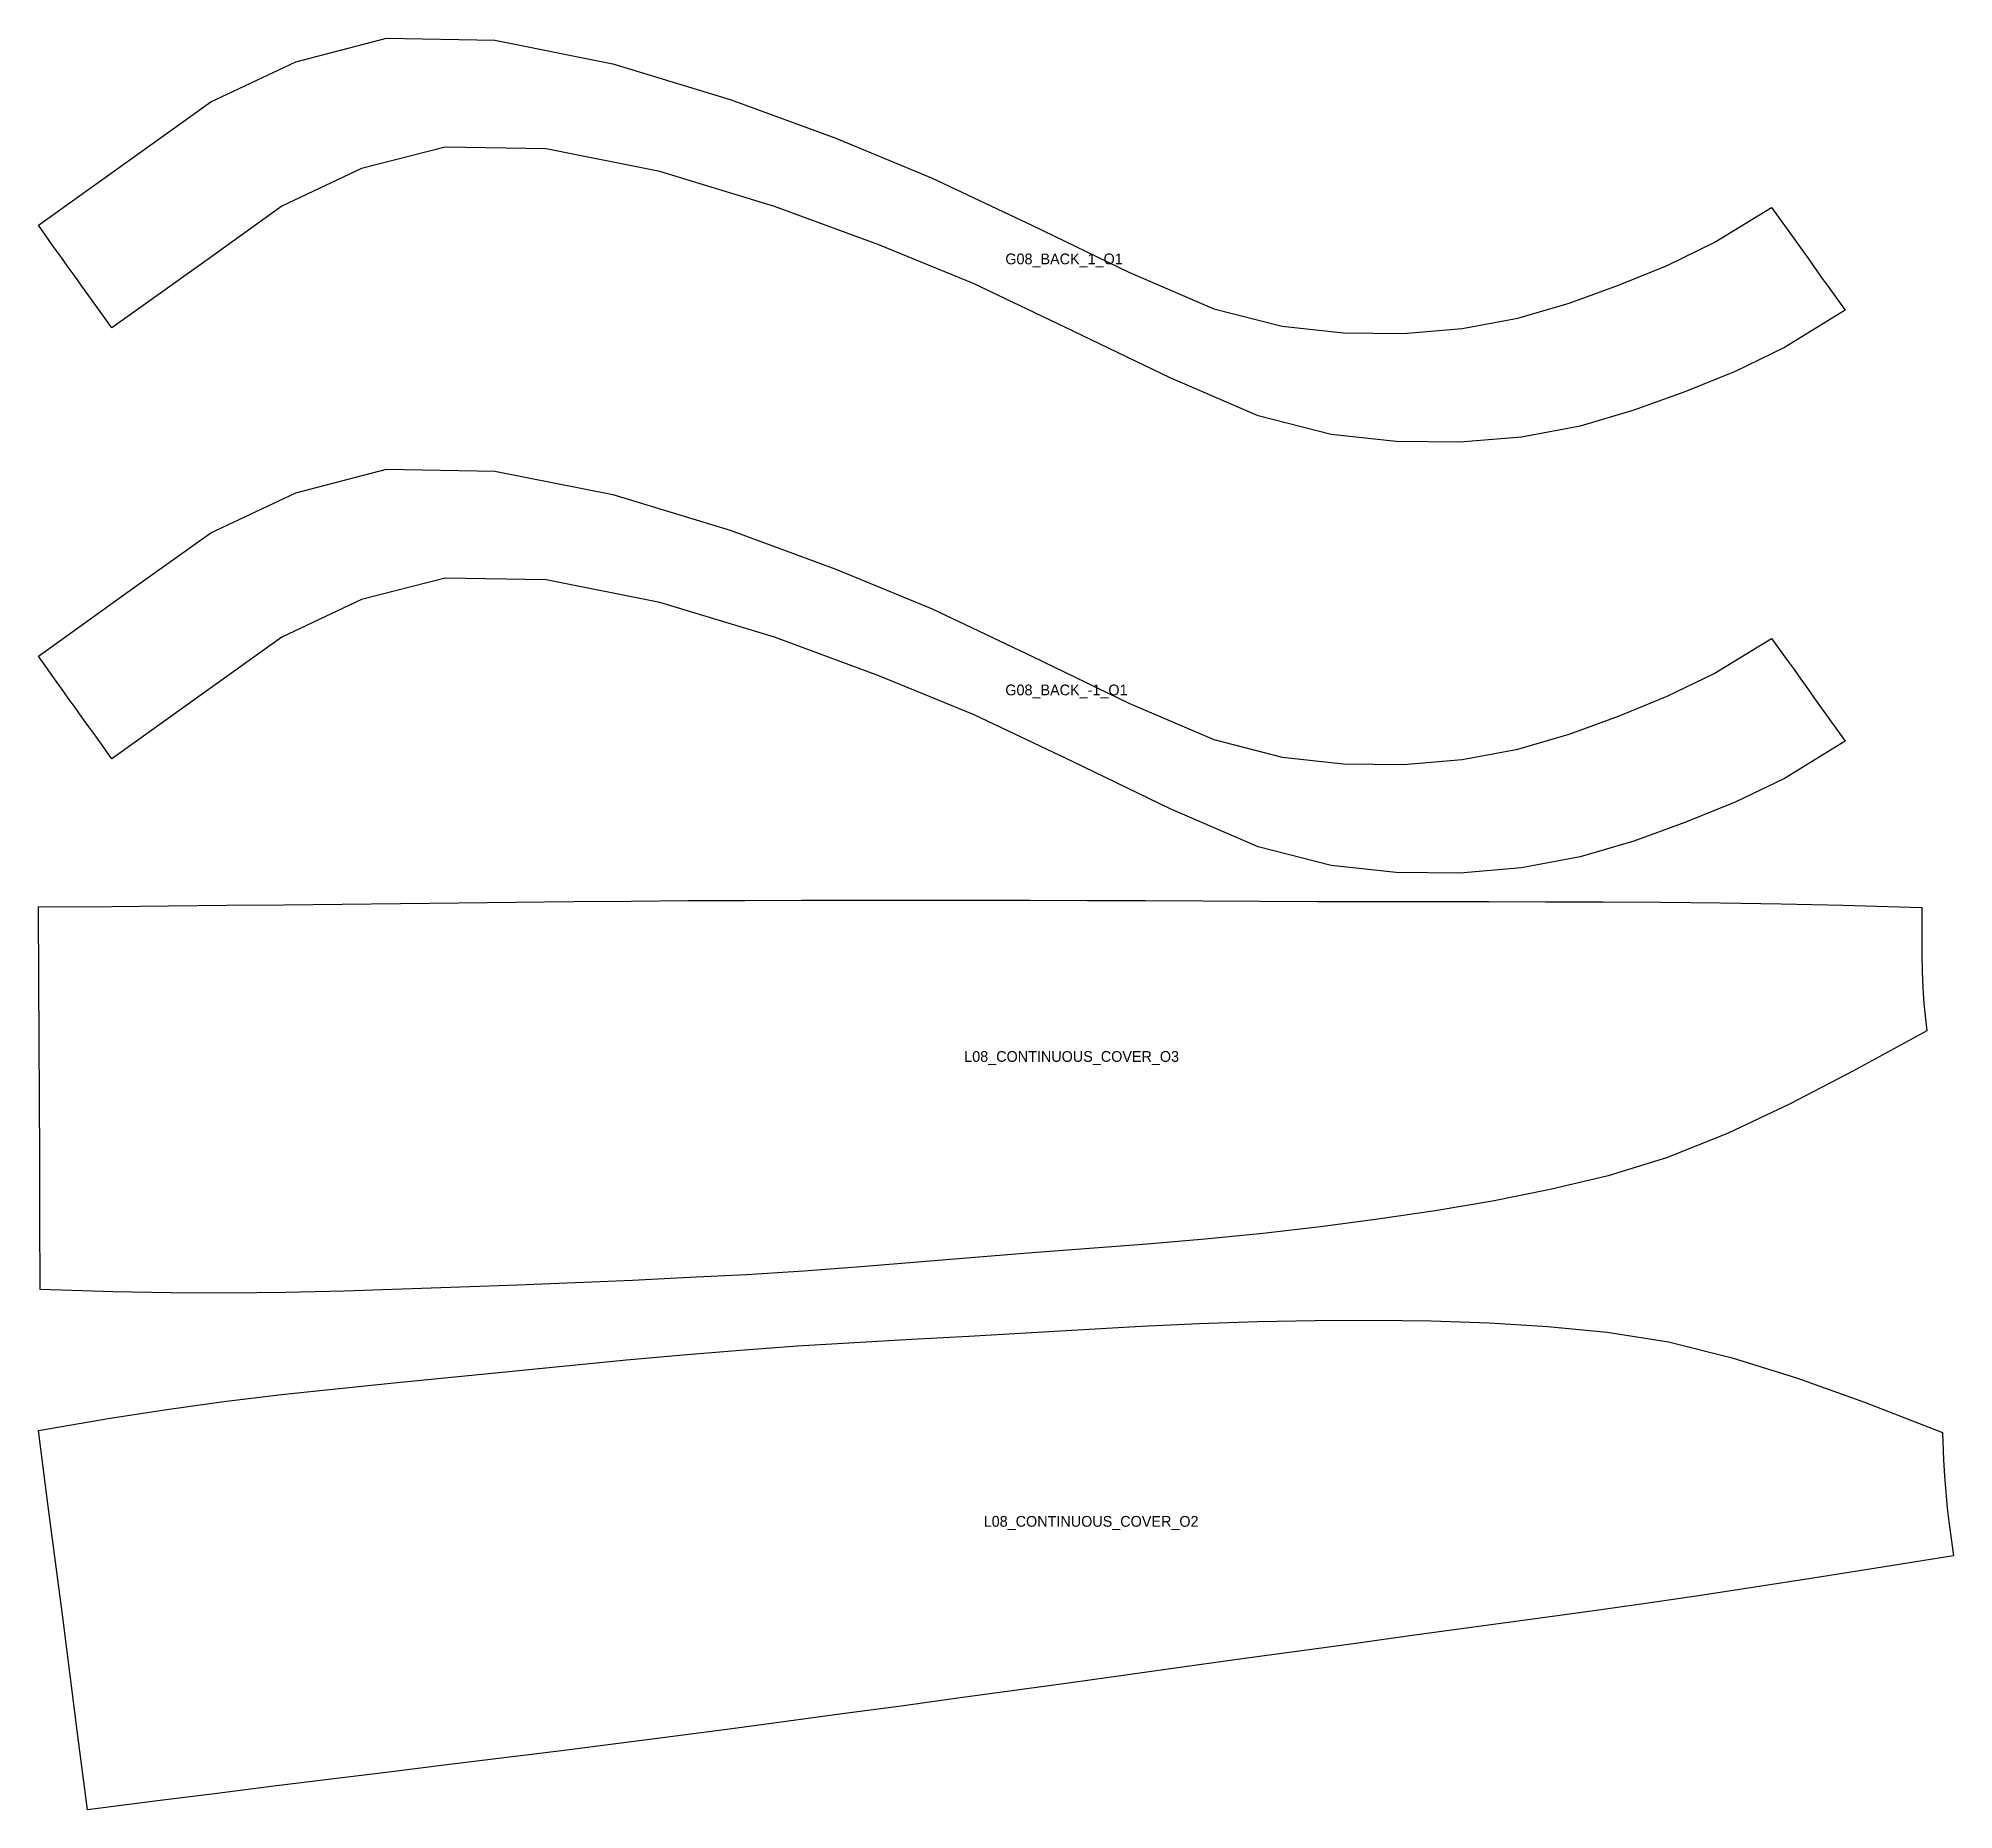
# Model space of a CAD drawing. Header units: millimetres. Extents: x 15 to 15325, y 15 to 1481.
# Drawn here: x 4489 to 5915, y 15 to 1333 of the extents above; entities that cross this region are included whole.
import ezdxf

# ---------------------------------------------------------------- set-up
doc = ezdxf.new("R2010")
doc.units = ezdxf.units.MM

msp = doc.modelspace()

# ---------------------------------------------------------------- texts
for s, p in [('G08_BACK_1_O1', (5208.7, 1165.2)), ('G08_BACK_-1_O1', (5208.7, 844.4)), ('L08_CONTINUOUS_COVER_O3', (5178.1, 571.6)), ('L08_CONTINUOUS_COVER_O2', (5192.6, 225.6))]:
    msp.add_text(s, height=8).set_placement(p)

# ---------------------------------------------------------------- linework, layer by layer
for points in [[(4488.9, 1194.2), (4558.8, 1244.3), (4617.2, 1286.1), (4680.5, 1316), (4748.1, 1333.4), (4828.6, 1331.9), (4916.6, 1314.5), (5003.8, 1287.9), (5082.5, 1259), (5154.3, 1229.4), (5228.9, 1194.1), (5300.7, 1159.3), (5364, 1132.1), (5414.8, 1119.1), (5460.4, 1114.2), (5505.2, 1113.6), (5548.8, 1117.3), (5590.1, 1125), (5628.3, 1136.3), (5665.1, 1149.7), (5701.4, 1164.4), (5736.3, 1181.3), (5779.1, 1207.5), (5790.7, 1191.3), (5795.8, 1184.2), (5800.9, 1177.1), (5806, 1169.9), (5811.1, 1162.8), (5816.1, 1155.7), (5821.2, 1148.6), (5833.9, 1131), (5788.6, 1103.3), (5752, 1085.5), (5714.5, 1070.4), (5676.6, 1056.6), (5636.5, 1044.8), (5592.8, 1036.6), (5546.9, 1032.7), (5499.7, 1033.3), (5451.3, 1038.5), (5397, 1052.4), (5331.5, 1080.6), (5259.3, 1115.5), (5185.4, 1150.6), (5114.6, 1179.8), (5036.9, 1208.3), (4951.5, 1234.3), (4866.8, 1251.1), (4791.7, 1252.4), (4729.4, 1236.4), (4670.2, 1208.5), (4613.6, 1167.9), (4543.6, 1117.8), (4531.6, 1134.6), (4526.5, 1141.7), (4521.4, 1148.8), (4516.3, 1156), (4511.2, 1163.1), (4506.1, 1170.2), (4501, 1177.3), (4488.9, 1194.2)], [(4488.9, 873.5), (4558.8, 923.6), (4617.2, 965.4), (4680.5, 995.2), (4748.1, 1012.7), (4828.6, 1011.2), (4916.6, 993.8), (5003.8, 967.2), (5082.5, 938.3), (5154.3, 908.7), (5228.9, 873.4), (5300.7, 838.6), (5364, 811.4), (5414.8, 798.3), (5460.4, 793.5), (5505.2, 792.9), (5548.8, 796.6), (5590.1, 804.3), (5628.3, 815.6), (5665.1, 829), (5701.4, 843.7), (5736.3, 860.6), (5779.1, 886.7), (5790.7, 870.6), (5795.8, 863.5), (5800.9, 856.3), (5806, 849.2), (5811.1, 842.1), (5816.1, 835), (5821.2, 827.9), (5833.9, 810.3), (5788.6, 782.6), (5752, 764.8), (5714.5, 749.7), (5676.6, 735.9), (5636.5, 724.1), (5592.8, 715.9), (5546.9, 712), (5499.7, 712.6), (5451.3, 717.8), (5397, 731.7), (5331.5, 759.9), (5259.3, 794.8), (5185.4, 829.9), (5114.6, 859), (5036.9, 887.6), (4951.5, 913.6), (4866.8, 930.4), (4791.7, 931.7), (4729.4, 915.7), (4670.2, 887.7), (4613.6, 847.2), (4543.6, 797.1), (4531.6, 813.9), (4526.5, 821), (4521.4, 828.1), (4516.3, 835.3), (4511.2, 842.4), (4506.1, 849.5), (4501, 856.6), (4488.9, 873.5)], [(4488.9, 686.9), (4543.5, 687.3), (4586.1, 687.7), (4628.9, 688.1), (4671.8, 688.5), (4715.1, 689), (4758.4, 689.5), (4801.6, 690), (4844.4, 690.4), (4887.2, 690.9), (4929.9, 691.3), (4972.4, 691.6), (5014.7, 691.8), (5057.1, 691.9), (5099.5, 692), (5142, 692), (5184.5, 692), (5227, 691.9), (5269.8, 691.8), (5312.7, 691.6), (5355.7, 691.4), (5398.5, 691.2), (5441.1, 691), (5483.5, 691), (5526, 690.9), (5568.5, 690.9), (5611, 690.8), (5653.7, 690.7), (5696.9, 690.5), (5741.1, 690), (5786.3, 689.2), (5832.4, 688.2), (5890.8, 686.6), (5890.8, 662.9), (5890.9, 651), (5891.2, 639), (5891.7, 627), (5892.5, 614.9), (5894.6, 594.7), (5840, 564.8), (5793, 540.3), (5746.8, 518.6), (5701.6, 500.4), (5657.5, 486.8), (5614.2, 476.6), (5571.3, 468), (5528.6, 460.7), (5485.9, 454.4), (5443.2, 448.9), (5400.4, 443.9), (5357.4, 439.7), (5314.3, 436), (5271.3, 432.6), (5228.6, 429.4), (5186.1, 426), (5143.6, 422.5), (5101.1, 419.1), (5058.6, 415.9), (5016.1, 413.2), (4973.7, 411), (4931.2, 408.9), (4888.5, 407.1), (4845.7, 405.5), (4802.9, 404), (4759.8, 402.5), (4716.5, 401), (4673.2, 399.9), (4630.2, 399.4), (4587.3, 399.6), (4544.5, 400.4), (4490.3, 402.2), (4490, 457.3), (4489.9, 500.9), (4489.8, 544.4), (4489.6, 587.9), (4489.3, 631.4), (4488.9, 686.9)], [(4488.9, 297.3), (4542.3, 306.3), (4584.6, 312.8), (4627.1, 318.8), (4669.9, 323.9), (4712.9, 328.6), (4756, 332.9), (4798.9, 337.2), (4841.5, 341.5), (4884.1, 345.7), (4926.7, 349.7), (4969, 353.5), (5011.4, 357.1), (5053.9, 360.2), (5096.4, 362.8), (5139, 365.1), (5181.5, 367.4), (5224, 369.8), (5266.9, 372.4), (5309.9, 374.8), (5353.1, 376.9), (5396.3, 378.4), (5439.4, 379.2), (5482.4, 379.4), (5525.6, 378.8), (5568.9, 377.3), (5612.6, 374.6), (5656.8, 370.4), (5702.4, 363.1), (5749.7, 351.3), (5798.4, 336.1), (5848.3, 318.2), (5906.3, 295.7), (5907, 275.3), (5907.8, 263.2), (5908.7, 251.2), (5909.8, 239.3), (5911.2, 227.5), (5914.6, 204), (5856.9, 194.8), (5811.4, 187.6), (5766.7, 180.6), (5723, 174), (5680.2, 167.8), (5637.9, 161.8), (5595.8, 156), (5553.7, 150.3), (5511.6, 144.6), (5469.5, 138.8), (5427.3, 133.1), (5384.9, 127.2), (5342.4, 121.3), (5299.9, 115.3), (5257.5, 109.4), (5215.4, 103.6), (5173.3, 97.9), (5131.2, 92.1), (5089.2, 86.5), (5047.2, 80.8), (5005.2, 75.2), (4963.1, 69.7), (4920.7, 64.3), (4878.3, 58.9), (4835.7, 53.6), (4792.9, 48.3), (4749.9, 43), (4706.9, 37.7), (4664.3, 32.4), (4621.9, 27.1), (4579.6, 21.8), (4525.4, 15), (4518.4, 70), (4512.9, 113.2), (4507.3, 156.3), (4501.6, 199.5), (4496, 242.7), (4488.9, 297.3)]]:
    msp.add_lwpolyline(points, close=True)

msp.set_redraw_order([(e.dxf.handle, doc.entitydb.next_handle()) for e in msp.query("TEXT MTEXT ATTDEF DIMENSION ARC_DIMENSION")])  # texts and dimensions are drawn at this point

doc.saveas('drawing.dxf')
